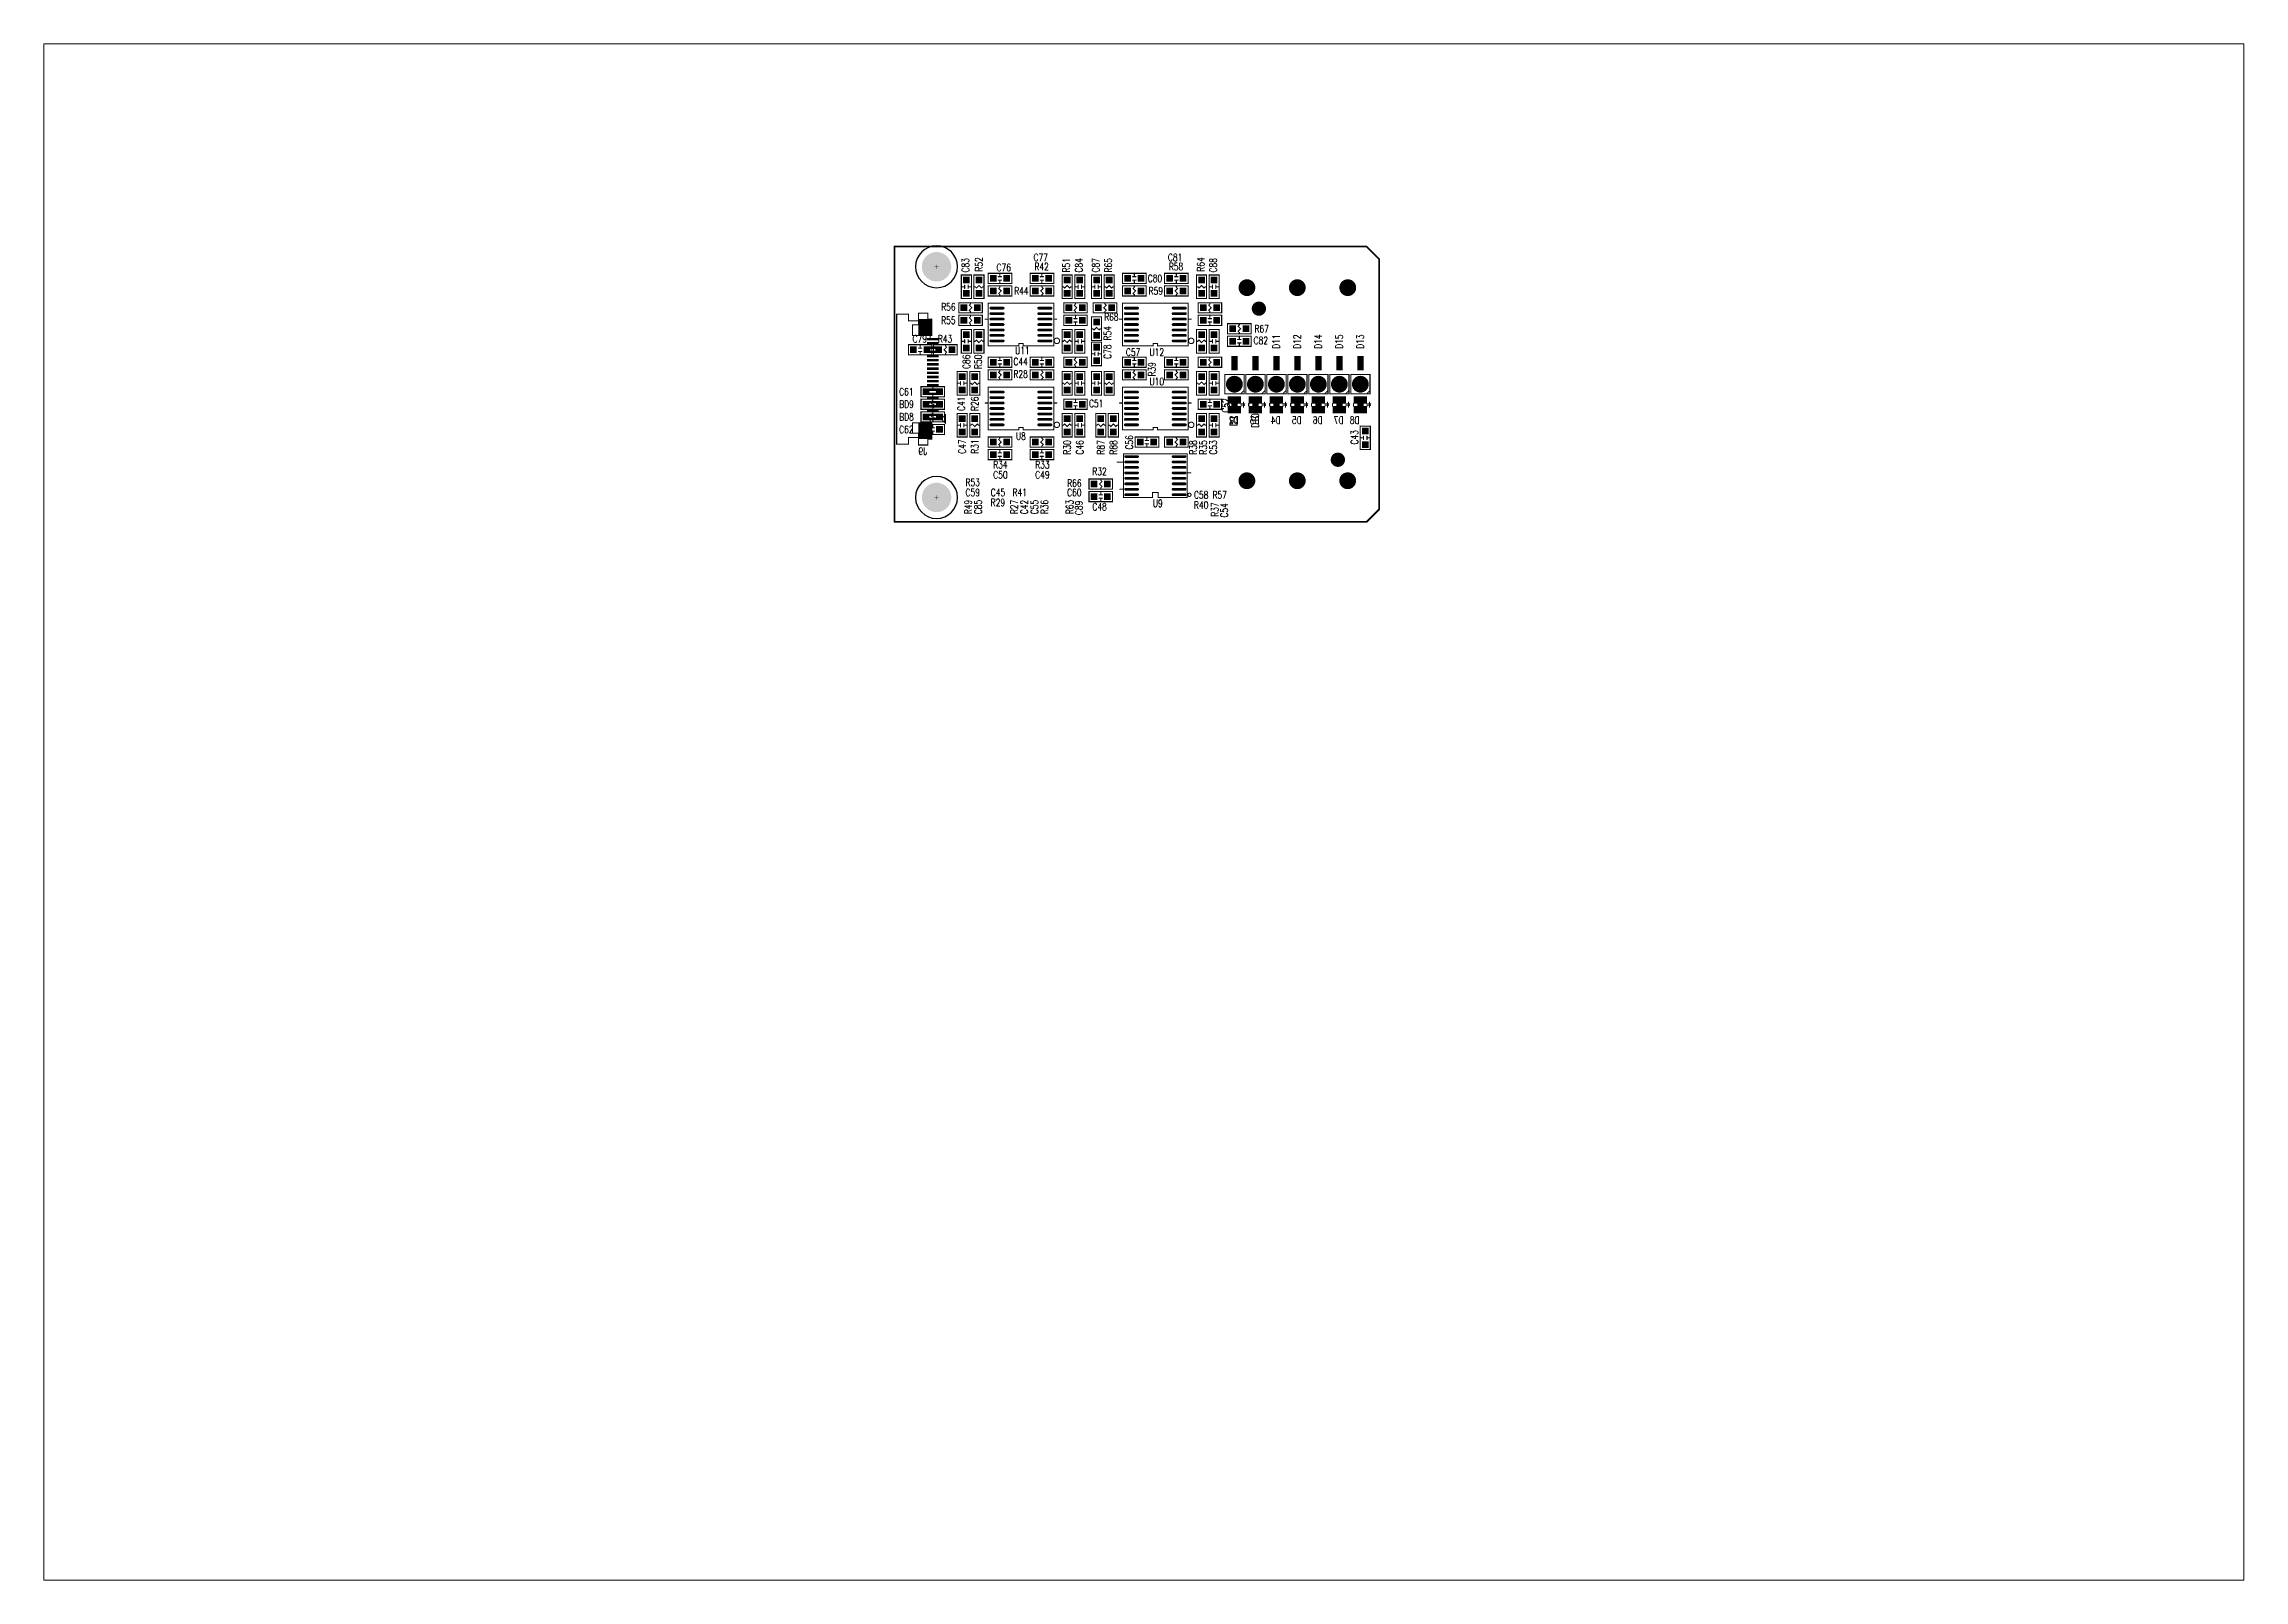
# Paper-space layout '배치1' of a CAD drawing. Extents: x 1.14 to 10.22, y 0.79 to 7.14.
# The model-space entities are those that its viewports show. They can reach past a viewport. Long polylines and large blocks are cut down to what shows.
import ezdxf
from ezdxf.enums import TextEntityAlignment as Align

# ---------------------------------------------------------------- set-up
doc = ezdxf.new("R2010")
doc.units = 0
doc.header["$MEASUREMENT"] = 0
for name, pattern in [('KEEPOUT_00011111$0', [2, 1, 1]), ('TRMIDX_20', [2, 1, 1]), ('TRMIDX_21', [2, 1, 1])]:
    doc.linetypes.add(name, pattern=pattern)
doc.layers.get('0').update_dxf_attribs({"linetype": 'CONTINUOUS'})
for name, color, linetype in [('2D_LINE_00', 136, 'CONTINUOUS'), ('DRIL_NPLTE_THRU_01', 4, 'CONTINUOUS'), ('DRIL_NPLTE_THRU_02', 176, 'CONTINUOUS'), ('DRIL_NPLTE_THRU_03', 216, 'CONTINUOUS'), ('DRIL_NPLTE_THRU_04', 16, 'CONTINUOUS'), ('DRIL_PLTE_THRU_01', 4, 'CONTINUOUS'), ('DRIL_PLTE_THRU_02', 176, 'CONTINUOUS'), ('DRIL_PLTE_THRU_03', 216, 'CONTINUOUS'), ('DRIL_PLTE_THRU_04', 16, 'CONTINUOUS'), ('DRIL_SYMBOL', 254, 'CONTINUOUS'), ('KEEPOUT_-1', 254, 'CONTINUOUS'), ('KEEPOUT_01', 150, 'CONTINUOUS'), ('PADS_BOT', 1, 'CONTINUOUS'), ('PADS_INNER', 136, 'CONTINUOUS'), ('PADS_TOP', 136, 'CONTINUOUS'), ('PART_BOT_2DLINE_00', 6, 'CONTINUOUS'), ('PART_BOT_2DLINE_01', 6, 'CONTINUOUS'), ('PART_BOT_COPPER_01', 6, 'CONTINUOUS'), ('PART_NAME_01', 2, 'CONTINUOUS'), ('PART_NAME_04', 6, 'CONTINUOUS'), ('PART_TOP_2DLINE_00', 2, 'CONTINUOUS'), ('PART_TOP_2DLINE_01', 2, 'CONTINUOUS'), ('TAG_00', 254, 'CONTINUOUS'), ('TAG_01', 254, 'CONTINUOUS')]:
    doc.layers.add(name, color=color, linetype=linetype)
doc.styles.add('W0$125', font='simplex', dxfattribs={"width": 0.75})

# ---------------------------------------------------------------- blocks, each defined once
blk = doc.blocks.new('SMOOTH_0$2')
at = {"const_width": 0.1}
blk.add_lwpolyline([(-0.05, 0, 1), (0.05, 0, 1)], format="xyb", close=True, dxfattribs=at)
blk = doc.blocks.new('DRAWING_147')
at = {"layer": '2D_LINE_00', "const_width": 0.2}
for points in [[(-48.55, 30.28), (-53.55, 30.28), (-53.55, 24)], [(-48.55, 30.28), (2.66619, 30.28)], [(-48.55, 30.28), (2.66619, 30.28)], [(4.16619, 28.78), (2.66619, 30.28)], [(4.16619, 28.78), (2.66619, 30.28)], [(4.16619, -1), (4.16619, 28.78)], [(4.16619, -1), (4.16619, 28.78)], [(-53.55, 24.28), (-53.55, 3.5)], [(-53.55, -2.5), (-53.55, 3.5)], [(-46.35, -2.5), (-53.55, -2.5)], [(2.66619, -2.5), (-46.35, -2.5)], [(2.66619, -2.5), (4.16619, -1)], [(2.66619, -2.5), (4.16619, -1)]]:
    blk.add_lwpolyline(points, dxfattribs=at)
at = {"layer": '2D_LINE_00'}
for p in [(-53.55, 30.28), (-48.55, 30.28), (-48.55, 30.28), (-48.55, 30.28), (2.66619, 30.28), (2.66619, 30.28), (2.66619, 30.28), (2.66619, 30.28), (4.16619, 28.78), (4.16619, 28.78), (4.16619, 28.78), (4.16619, 28.78), (-53.55, 24.28), (-53.55, 24), (-53.55, 3.5), (-53.55, 3.5), (-53.55, -2.5), (-53.55, -2.5), (-46.35, -2.5), (-46.35, -2.5), (2.66619, -2.5), (2.66619, -2.5), (2.66619, -2.5), (4.16619, -1), (4.16619, -1), (4.16619, -1), (4.16619, -1)]:
    blk.add_blockref('SMOOTH_0$2', p, dxfattribs=at)
blk = doc.blocks.new('SMOOTH_0$125')
at = {"const_width": 0.0625}
blk.add_lwpolyline([(-0.03125, 0, 1), (0.03125, 0, 1)], format="xyb", close=True, dxfattribs=at)
blk = doc.blocks.new('PART_BODY_TOP_71')
at = {"layer": 'PART_TOP_2DLINE_00', "const_width": 0.125}
blk.add_lwpolyline([(-1.4, 0.6), (1.4, 0.6), (1.4, -0.6), (-1.4, -0.6)], close=True, dxfattribs=at)
for points in [[(-0.2, 0.2), (0.2, 0.2)], [(0, 0.6), (0, 0.2)], [(-0.2, -0.2), (0.2, -0.2)], [(0, -0.2), (0, -0.6)]]:
    blk.add_lwpolyline(points, dxfattribs=at)
at = {"layer": 'PART_TOP_2DLINE_00'}
for p in [(-1.4, 0.6), (-0.2, 0.2), (0, 0.6), (0, 0.2), (0.2, 0.2), (1.4, 0.6), (-1.4, -0.6), (-0.2, -0.2), (0, -0.2), (0, -0.6), (0.2, -0.2), (1.4, -0.6)]:
    blk.add_blockref('SMOOTH_0$125', p, dxfattribs=at)
blk = doc.blocks.new('DRIL_HOLE_0')
blk.add_lwpolyline([(0, 0, 1), (0, 0, 1)], format="xyb", close=True)
blk = doc.blocks.new('PAD_0')
blk.add_lwpolyline([(0, 0, 1), (0, 0, 1)], format="xyb", close=True)
blk = doc.blocks.new('PAD_9')
at = {"const_width": 0.8}
blk.add_lwpolyline([(-0.4, 0), (0.4, 0)], dxfattribs=at)
blk = doc.blocks.new('STK_TOP_14')
at = {"layer": 'DRIL_PLTE_THRU_01'}
blk.add_blockref('DRIL_HOLE_0', (0, 0), dxfattribs=at)
at = {"layer": 'DRIL_PLTE_THRU_02'}
blk.add_blockref('DRIL_HOLE_0', (0, 0), dxfattribs=at)
at = {"layer": 'DRIL_PLTE_THRU_03'}
blk.add_blockref('DRIL_HOLE_0', (0, 0), dxfattribs=at)
at = {"layer": 'DRIL_PLTE_THRU_04'}
blk.add_blockref('DRIL_HOLE_0', (0, 0), dxfattribs=at)
at = {"layer": 'PADS_BOT'}
blk.add_blockref('PAD_0', (0, 0), dxfattribs=at)
at = {"layer": 'PADS_INNER'}
blk.add_blockref('PAD_0', (0, 0), dxfattribs=at)
at = {"layer": 'PADS_TOP'}
blk.add_blockref('PAD_9', (0, 0), dxfattribs=at)
blk = doc.blocks.new('SYM_TOP_9')
for name, p in [('STK_TOP_14', (-0.8, 0)), ('PART_BODY_TOP_71', (0, 0)), ('STK_TOP_14', (0.8, 0))]:
    blk.add_blockref(name, p)
blk = doc.blocks.new('PART_TOP_151')
blk.add_blockref('SYM_TOP_9', (0, 0))
at = {"layer": 'PART_NAME_01', "style": 'W0$125', "width": 0.75}
blk.add_text('C41', height=0.875, dxfattribs=at).set_placement((-3.3, 0.1), align=Align.MIDDLE_LEFT)
blk = doc.blocks.new('PART_TOP_152')
blk.add_blockref('SYM_TOP_9', (0, 0))
at = {"layer": 'PART_NAME_01', "style": 'W0$125', "width": 0.75}
blk.add_text('C42', height=0.875, dxfattribs=at).set_placement((-15.6, 6.6), align=Align.MIDDLE_LEFT)
blk = doc.blocks.new('PART_TOP_153')
blk.add_blockref('SYM_TOP_9', (0, 0))
at = {"layer": 'PART_NAME_01', "style": 'W0$125', "width": 0.75}
blk.add_text('C43', height=0.875, rotation=180, dxfattribs=at).set_placement((0.8, -1.3), align=Align.MIDDLE_LEFT)
blk = doc.blocks.new('PART_TOP_154')
blk.add_blockref('SYM_TOP_9', (0, 0))
at = {"layer": 'PART_NAME_01', "style": 'W0$125', "width": 0.75}
blk.add_text('C44', height=0.875, rotation=180, dxfattribs=at).set_placement((-1.6, -0.1), align=Align.MIDDLE_LEFT)
blk = doc.blocks.new('PART_TOP_155')
blk.add_blockref('SYM_TOP_9', (0, 0))
at = {"layer": 'PART_NAME_01', "style": 'W0$125', "width": 0.75}
blk.add_text('C45', height=0.875, dxfattribs=at).set_placement((-6.1, -15.5), align=Align.MIDDLE_LEFT)
blk = doc.blocks.new('PART_TOP_156')
blk.add_blockref('SYM_TOP_9', (0, 0))
at = {"layer": 'PART_NAME_01', "style": 'W0$125', "width": 0.75}
blk.add_text('C46', height=0.875, rotation=180, dxfattribs=at).set_placement((3.5, 0), align=Align.MIDDLE_LEFT)
blk = doc.blocks.new('PART_TOP_157')
blk.add_blockref('SYM_TOP_9', (0, 0))
at = {"layer": 'PART_NAME_01', "style": 'W0$125', "width": 0.75}
blk.add_text('C47', height=0.875, rotation=180, dxfattribs=at).set_placement((3.4, 0), align=Align.MIDDLE_LEFT)
blk = doc.blocks.new('PART_TOP_158')
blk.add_blockref('SYM_TOP_9', (0, 0))
at = {"layer": 'PART_NAME_01', "style": 'W0$125', "width": 0.75}
blk.add_text('C48', height=0.875, rotation=180, dxfattribs=at).set_placement((1, 1.2), align=Align.MIDDLE_LEFT)
blk = doc.blocks.new('PART_TOP_159')
blk.add_blockref('SYM_TOP_9', (0, 0))
at = {"layer": 'PART_NAME_01', "style": 'W0$125', "width": 0.75}
blk.add_text('C49', height=0.875, dxfattribs=at).set_placement((-0.8, -2.4), align=Align.MIDDLE_LEFT)
blk = doc.blocks.new('PART_TOP_160')
blk.add_blockref('SYM_TOP_9', (0, 0))
at = {"layer": 'PART_NAME_01', "style": 'W0$125', "width": 0.75}
blk.add_text('C50', height=0.875, rotation=180, dxfattribs=at).set_placement((0.8, 2.4), align=Align.MIDDLE_LEFT)
blk = doc.blocks.new('PART_TOP_161')
blk.add_blockref('SYM_TOP_9', (0, 0))
at = {"layer": 'PART_NAME_01', "style": 'W0$125', "width": 0.75}
blk.add_text('C51', height=0.875, dxfattribs=at).set_placement((1.6, 0.1), align=Align.MIDDLE_LEFT)
blk = doc.blocks.new('PART_TOP_162')
blk.add_blockref('SYM_TOP_9', (0, 0))
at = {"layer": 'PART_NAME_01', "style": 'W0$125', "width": 0.75}
blk.add_text('C52', height=0.875, rotation=90, dxfattribs=at).set_placement((1.9, -1), align=Align.MIDDLE_LEFT)
blk = doc.blocks.new('PART_TOP_163')
blk.add_blockref('SYM_TOP_9', (0, 0))
at = {"layer": 'PART_NAME_01', "style": 'W0$125', "width": 0.75}
blk.add_text('C53', height=0.875, rotation=180, dxfattribs=at).set_placement((3.5, -0.1), align=Align.MIDDLE_LEFT)
blk = doc.blocks.new('PART_TOP_164')
blk.add_blockref('SYM_TOP_9', (0, 0))
at = {"layer": 'PART_NAME_01', "style": 'W0$125', "width": 0.75}
blk.add_text('C54', height=0.875, dxfattribs=at).set_placement((-16, -1.2), align=Align.MIDDLE_LEFT)
blk = doc.blocks.new('PART_TOP_165')
blk.add_blockref('SYM_TOP_9', (0, 0))
at = {"layer": 'PART_NAME_01', "style": 'W0$125', "width": 0.75}
blk.add_text('C55', height=0.875, dxfattribs=at).set_placement((-15.6, 7.4), align=Align.MIDDLE_LEFT)
blk = doc.blocks.new('PART_TOP_166')
blk.add_blockref('SYM_TOP_9', (0, 0))
at = {"layer": 'PART_NAME_01', "style": 'W0$125', "width": 0.75}
blk.add_text('C56', height=0.875, rotation=270, dxfattribs=at).set_placement((2.1, 0.9), align=Align.MIDDLE_LEFT)
blk = doc.blocks.new('PART_TOP_167')
blk.add_blockref('SYM_TOP_9', (0, 0))
at = {"layer": 'PART_NAME_01', "style": 'W0$125', "width": 0.75}
blk.add_text('C57', height=0.875, rotation=180, dxfattribs=at).set_placement((1, -1.2), align=Align.MIDDLE_LEFT)
blk = doc.blocks.new('PART_TOP_168')
blk.add_blockref('SYM_TOP_9', (0, 0))
at = {"layer": 'PART_NAME_01', "style": 'W0$125', "width": 0.75}
blk.add_text('C58', height=0.875, dxfattribs=at).set_placement((2.1, -15.8), align=Align.MIDDLE_LEFT)
blk = doc.blocks.new('PART_TOP_169')
blk.add_blockref('SYM_TOP_9', (0, 0))
at = {"layer": 'PART_NAME_01', "style": 'W0$125', "width": 0.75}
blk.add_text('C59', height=0.875, dxfattribs=at).set_placement((-13.1, -20.5), align=Align.MIDDLE_LEFT)
blk = doc.blocks.new('PART_TOP_170')
blk.add_blockref('SYM_TOP_9', (0, 0))
at = {"layer": 'PART_NAME_01', "style": 'W0$125', "width": 0.75}
blk.add_text('C60', height=0.875, dxfattribs=at).set_placement((-17, -20.5), align=Align.MIDDLE_LEFT)
blk = doc.blocks.new('PART_TOP_171')
blk.add_blockref('SYM_TOP_9', (0, 0))
at = {"layer": 'PART_NAME_01', "style": 'W0$125', "width": 0.75}
blk.add_text('C61', height=0.875, rotation=180, dxfattribs=at).set_placement((4, 0), align=Align.MIDDLE_LEFT)
blk = doc.blocks.new('PART_TOP_172')
blk.add_blockref('SYM_TOP_9', (0, 0))
at = {"layer": 'PART_NAME_01', "style": 'W0$125', "width": 0.75}
blk.add_text('C62', height=0.875, rotation=180, dxfattribs=at).set_placement((4, 0), align=Align.MIDDLE_LEFT)
blk = doc.blocks.new('PART_BODY_TOP_75')
at = {"layer": 'PART_TOP_2DLINE_00', "const_width": 0.125}
blk.add_lwpolyline([(-1.4, 0.6), (1.4, 0.6), (1.4, -0.6), (-1.4, -0.6)], close=True, dxfattribs=at)
for points in [[(0, 0.6), (0, 0.4, 1), (0, 0)], [(0, -0.4, 1), (0, 0)]]:
    blk.add_lwpolyline(points, format="xyb", dxfattribs=at)
blk.add_lwpolyline([(0, -0.4), (0, -0.6)], dxfattribs=at)
at = {"layer": 'PART_TOP_2DLINE_00'}
for p in [(-1.4, 0.6), (0, 0.6), (0, 0.4), (0, 0), (0, 0), (1.4, 0.6), (-1.4, -0.6), (0, -0.4), (0, -0.4), (0, -0.6), (1.4, -0.6)]:
    blk.add_blockref('SMOOTH_0$125', p, dxfattribs=at)
blk = doc.blocks.new('SYM_TOP_13')
for name, p in [('STK_TOP_14', (-0.8, 0)), ('PART_BODY_TOP_75', (0, 0)), ('STK_TOP_14', (0.8, 0))]:
    blk.add_blockref(name, p)
blk = doc.blocks.new('PART_TOP_173')
blk.add_blockref('SYM_TOP_13', (0, 0))
at = {"layer": 'PART_NAME_01', "style": 'W0$125', "width": 0.75}
blk.add_text('BD8', height=0.875, rotation=180, dxfattribs=at).set_placement((4, 0), align=Align.MIDDLE_LEFT)
blk = doc.blocks.new('PART_TOP_174')
blk.add_blockref('SYM_TOP_13', (0, 0))
at = {"layer": 'PART_NAME_01', "style": 'W0$125', "width": 0.75}
blk.add_text('BD9', height=0.875, rotation=180, dxfattribs=at).set_placement((4, 0), align=Align.MIDDLE_LEFT)
blk = doc.blocks.new('PART_BODY_TOP_79')
at = {"layer": 'PART_TOP_2DLINE_00', "const_width": 0.125}
blk.add_lwpolyline([(-1.4, 0.6), (1.4, 0.6), (1.4, -0.6), (-1.4, -0.6)], close=True, dxfattribs=at)
blk.add_lwpolyline([(0, 0.59), (0, 0.45), (-0.15, 0.3), (0.15, 0), (-0.15, -0.3), (0, -0.45), (0, -0.6)], dxfattribs=at)
at = {"layer": 'PART_TOP_2DLINE_00'}
for p in [(-1.4, 0.6), (-0.15, 0.3), (0, 0.59), (0, 0.45), (0.15, 0), (1.4, 0.6), (-1.4, -0.6), (-0.15, -0.3), (0, -0.45), (0, -0.6), (1.4, -0.6)]:
    blk.add_blockref('SMOOTH_0$125', p, dxfattribs=at)
blk = doc.blocks.new('SYM_TOP_17')
for name, p in [('STK_TOP_14', (-0.8, 0)), ('PART_BODY_TOP_79', (0, 0)), ('STK_TOP_14', (0.8, 0))]:
    blk.add_blockref(name, p)
blk = doc.blocks.new('PART_TOP_175')
blk.add_blockref('SYM_TOP_17', (0, 0))
at = {"layer": 'PART_NAME_01', "style": 'W0$125', "width": 0.75}
blk.add_text('R26', height=0.875, dxfattribs=at).set_placement((-3.3, 0), align=Align.MIDDLE_LEFT)
blk = doc.blocks.new('PART_TOP_176')
blk.add_blockref('SYM_TOP_17', (0, 0))
at = {"layer": 'PART_NAME_01', "style": 'W0$125', "width": 0.75}
blk.add_text('R27', height=0.875, dxfattribs=at).set_placement((-15.6, 6.3), align=Align.MIDDLE_LEFT)
blk = doc.blocks.new('PART_TOP_177')
blk.add_blockref('SYM_TOP_17', (0, 0))
at = {"layer": 'PART_NAME_01', "style": 'W0$125', "width": 0.75}
blk.add_text('R28', height=0.875, dxfattribs=at).set_placement((1.6, 0.1), align=Align.MIDDLE_LEFT)
blk = doc.blocks.new('PART_TOP_178')
blk.add_blockref('SYM_TOP_17', (0, 0))
at = {"layer": 'PART_NAME_01', "style": 'W0$125', "width": 0.75}
blk.add_text('R29', height=0.875, rotation=180, dxfattribs=at).set_placement((6.1, 15.2), align=Align.MIDDLE_LEFT)
blk = doc.blocks.new('PART_TOP_179')
blk.add_blockref('SYM_TOP_17', (0, 0))
at = {"layer": 'PART_NAME_01', "style": 'W0$125', "width": 0.75}
blk.add_text('R30', height=0.875, rotation=180, dxfattribs=at).set_placement((3.5, 0), align=Align.MIDDLE_LEFT)
blk = doc.blocks.new('PART_TOP_180')
blk.add_blockref('SYM_TOP_17', (0, 0))
at = {"layer": 'PART_NAME_01', "style": 'W0$125', "width": 0.75}
blk.add_text('R31', height=0.875, rotation=180, dxfattribs=at).set_placement((3.4, 0), align=Align.MIDDLE_LEFT)
blk = doc.blocks.new('PART_TOP_181')
blk.add_blockref('SYM_TOP_17', (0, 0))
at = {"layer": 'PART_NAME_01', "style": 'W0$125', "width": 0.75}
blk.add_text('R32', height=0.875, rotation=180, dxfattribs=at).set_placement((1, -1.5), align=Align.MIDDLE_LEFT)
blk = doc.blocks.new('PART_TOP_182')
blk.add_blockref('SYM_TOP_17', (0, 0))
at = {"layer": 'PART_NAME_01', "style": 'W0$125', "width": 0.75}
blk.add_text('R33', height=0.875, rotation=180, dxfattribs=at).set_placement((0.8, 2.7), align=Align.MIDDLE_LEFT)
blk = doc.blocks.new('PART_TOP_183')
blk.add_blockref('SYM_TOP_17', (0, 0))
at = {"layer": 'PART_NAME_01', "style": 'W0$125', "width": 0.75}
blk.add_text('R34', height=0.875, dxfattribs=at).set_placement((-0.8, -2.7), align=Align.MIDDLE_LEFT)
blk = doc.blocks.new('PART_TOP_184')
blk.add_blockref('SYM_TOP_17', (0, 0))
at = {"layer": 'PART_NAME_01', "style": 'W0$125', "width": 0.75}
blk.add_text('R35', height=0.875, rotation=180, dxfattribs=at).set_placement((3.5, 0.2), align=Align.MIDDLE_LEFT)
blk = doc.blocks.new('PART_TOP_185')
blk.add_blockref('SYM_TOP_17', (0, 0))
at = {"layer": 'PART_NAME_01', "style": 'W0$125', "width": 0.75}
blk.add_text('R36', height=0.875, dxfattribs=at).set_placement((-15.6, 7.7), align=Align.MIDDLE_LEFT)
blk = doc.blocks.new('PART_TOP_186')
blk.add_blockref('SYM_TOP_17', (0, 0))
at = {"layer": 'PART_NAME_01', "style": 'W0$125', "width": 0.75}
blk.add_text('R37', height=0.875, dxfattribs=at).set_placement((-15.9, -1.6), align=Align.MIDDLE_LEFT)
blk = doc.blocks.new('PART_TOP_187')
blk.add_blockref('SYM_TOP_17', (0, 0))
at = {"layer": 'PART_NAME_01', "style": 'W0$125', "width": 0.75}
blk.add_text('R38', height=0.875, rotation=270, dxfattribs=at).set_placement((-2, 1.5), align=Align.MIDDLE_LEFT)
blk = doc.blocks.new('PART_TOP_188')
blk.add_blockref('SYM_TOP_17', (0, 0))
at = {"layer": 'PART_NAME_01', "style": 'W0$125', "width": 0.75}
blk.add_text('R39', height=0.875, rotation=90, dxfattribs=at).set_placement((2.1, -0.2), align=Align.MIDDLE_LEFT)
blk = doc.blocks.new('PART_TOP_189')
blk.add_blockref('SYM_TOP_17', (0, 0))
at = {"layer": 'PART_NAME_01', "style": 'W0$125', "width": 0.75}
blk.add_text('R40', height=0.875, rotation=180, dxfattribs=at).set_placement((-2.1, 15.5), align=Align.MIDDLE_LEFT)
blk = doc.blocks.new('PART_TOP_190')
blk.add_blockref('SYM_TOP_17', (0, 0))
at = {"layer": 'PART_NAME_01', "style": 'W0$125', "width": 0.75}
blk.add_text('R41', height=0.875, dxfattribs=at).set_placement((-7.5, -15.5), align=Align.MIDDLE_LEFT)
blk = doc.blocks.new('PART_TOP_191')
blk.add_blockref('SYM_TOP_17', (0, 0))
at = {"layer": 'PART_NAME_01', "style": 'W0$125', "width": 0.75}
blk.add_text('R42', height=0.875, rotation=180, dxfattribs=at).set_placement((0.9, -2.9), align=Align.MIDDLE_LEFT)
blk = doc.blocks.new('PART_TOP_192')
blk.add_blockref('SYM_TOP_17', (0, 0))
at = {"layer": 'PART_NAME_01', "style": 'W0$125', "width": 0.75}
blk.add_text('R43', height=0.875, rotation=180, dxfattribs=at).set_placement((0.9, -1.3), align=Align.MIDDLE_LEFT)
blk = doc.blocks.new('PART_TOP_193')
blk.add_blockref('SYM_TOP_17', (0, 0))
at = {"layer": 'PART_NAME_01', "style": 'W0$125', "width": 0.75}
blk.add_text('R44', height=0.875, dxfattribs=at).set_placement((1.7, 0), align=Align.MIDDLE_LEFT)
blk = doc.blocks.new('PART_TOP_194')
blk.add_blockref('SYM_TOP_17', (0, 0))
at = {"layer": 'PART_NAME_01', "style": 'W0$125', "width": 0.75}
blk.add_text('R49', height=0.875, rotation=180, dxfattribs=at).set_placement((20.6, -11.8), align=Align.MIDDLE_LEFT)
blk = doc.blocks.new('PART_TOP_195')
blk.add_blockref('SYM_TOP_17', (0, 0))
at = {"layer": 'PART_NAME_01', "style": 'W0$125', "width": 0.75}
blk.add_text('R50', height=0.875, rotation=180, dxfattribs=at).set_placement((3.3, -0.1), align=Align.MIDDLE_LEFT)
blk = doc.blocks.new('PART_TOP_196')
blk.add_blockref('SYM_TOP_17', (0, 0))
at = {"layer": 'PART_NAME_01', "style": 'W0$125', "width": 0.75}
blk.add_text('R51', height=0.875, dxfattribs=at).set_placement((1.7, 0.1), align=Align.MIDDLE_LEFT)
blk = doc.blocks.new('PART_TOP_197')
blk.add_blockref('SYM_TOP_17', (0, 0))
at = {"layer": 'PART_NAME_01', "style": 'W0$125', "width": 0.75}
blk.add_text('R52', height=0.875, dxfattribs=at).set_placement((1.8, 0), align=Align.MIDDLE_LEFT)
blk = doc.blocks.new('PART_TOP_198')
blk.add_blockref('SYM_TOP_17', (0, 0))
at = {"layer": 'PART_NAME_01', "style": 'W0$125', "width": 0.75}
blk.add_text('R53', height=0.875, dxfattribs=at).set_placement((-13.1, -20.8), align=Align.MIDDLE_LEFT)
blk = doc.blocks.new('PART_TOP_199')
blk.add_blockref('SYM_TOP_17', (0, 0))
at = {"layer": 'PART_NAME_01', "style": 'W0$125', "width": 0.75}
blk.add_text('R54', height=0.875, dxfattribs=at).set_placement((-1.4, -1.3), align=Align.MIDDLE_LEFT)
blk = doc.blocks.new('PART_TOP_200')
blk.add_blockref('SYM_TOP_17', (0, 0))
at = {"layer": 'PART_NAME_01', "style": 'W0$125', "width": 0.75}
blk.add_text('R55', height=0.875, dxfattribs=at).set_placement((-3.5, 0), align=Align.MIDDLE_LEFT)
blk = doc.blocks.new('PART_TOP_201')
blk.add_blockref('SYM_TOP_17', (0, 0))
at = {"layer": 'PART_NAME_01', "style": 'W0$125', "width": 0.75}
blk.add_text('R56', height=0.875, dxfattribs=at).set_placement((-3.5, 0.1), align=Align.MIDDLE_LEFT)
blk = doc.blocks.new('PART_TOP_202')
blk.add_blockref('SYM_TOP_17', (0, 0))
at = {"layer": 'PART_NAME_01', "style": 'W0$125', "width": 0.75}
blk.add_text('R57', height=0.875, dxfattribs=at).set_placement((0.3, -15.8), align=Align.MIDDLE_LEFT)
blk = doc.blocks.new('PART_TOP_203')
blk.add_blockref('SYM_TOP_17', (0, 0))
at = {"layer": 'PART_NAME_01', "style": 'W0$125', "width": 0.75}
blk.add_text('R58', height=0.875, rotation=180, dxfattribs=at).set_placement((0.9, -2.9), align=Align.MIDDLE_LEFT)
blk = doc.blocks.new('PART_TOP_204')
blk.add_blockref('SYM_TOP_17', (0, 0))
at = {"layer": 'PART_NAME_01', "style": 'W0$125', "width": 0.75}
blk.add_text('R59', height=0.875, dxfattribs=at).set_placement((1.7, 0), align=Align.MIDDLE_LEFT)
blk = doc.blocks.new('PART_TOP_205')
blk.add_blockref('SYM_TOP_17', (0, 0))
at = {"layer": 'PART_NAME_01', "style": 'W0$125', "width": 0.75}
blk.add_text('R63', height=0.875, rotation=180, dxfattribs=at).set_placement((20.6, -15.7), align=Align.MIDDLE_LEFT)
blk = doc.blocks.new('PART_TOP_206')
blk.add_blockref('SYM_TOP_17', (0, 0))
at = {"layer": 'PART_NAME_01', "style": 'W0$125', "width": 0.75}
blk.add_text('R64', height=0.875, dxfattribs=at).set_placement((1.8, 0.1), align=Align.MIDDLE_LEFT)
blk = doc.blocks.new('PART_TOP_207')
blk.add_blockref('SYM_TOP_17', (0, 0))
at = {"layer": 'PART_NAME_01', "style": 'W0$125', "width": 0.75}
blk.add_text('R65', height=0.875, dxfattribs=at).set_placement((1.7, 0.1), align=Align.MIDDLE_LEFT)
blk = doc.blocks.new('PART_TOP_208')
blk.add_blockref('SYM_TOP_17', (0, 0))
at = {"layer": 'PART_NAME_01', "style": 'W0$125', "width": 0.75}
blk.add_text('R66', height=0.875, dxfattribs=at).set_placement((-17, -20.9), align=Align.MIDDLE_LEFT)
blk = doc.blocks.new('PART_TOP_209')
blk.add_blockref('SYM_TOP_17', (0, 0))
at = {"layer": 'PART_NAME_01', "style": 'W0$125', "width": 0.75}
blk.add_text('R67', height=0.875, dxfattribs=at).set_placement((1.8, 0), align=Align.MIDDLE_LEFT)
blk = doc.blocks.new('PART_TOP_210')
blk.add_blockref('SYM_TOP_17', (0, 0))
at = {"layer": 'PART_NAME_01', "style": 'W0$125', "width": 0.75}
blk.add_text('R68', height=0.875, rotation=180, dxfattribs=at).set_placement((0.1, 1.1), align=Align.MIDDLE_LEFT)
blk = doc.blocks.new('PART_BODY_TOP_156')
at = {"layer": 'PART_TOP_2DLINE_00', "const_width": 0.125}
blk.add_lwpolyline([(-2.55, -3.9), (-2.55, -0.25), (-2.25, -0.25), (-2.25, 0.25), (-2.55, 0.25), (-2.55, 3.9), (2.55, 3.9), (2.55, -3.9)], close=True, dxfattribs=at)
at = {"layer": 'PART_TOP_2DLINE_01', "const_width": 0.125}
for points in [[(0.65, 3.95), (0.65, 4.275)], [(0.65, -3.95), (0.65, -4.275)]]:
    blk.add_lwpolyline(points, dxfattribs=at)
blk.add_lwpolyline([(-2.275, -4.275, 1), (-1.625, -4.275, 1)], format="xyb", close=True, dxfattribs=at)
at = {"layer": 'PART_TOP_2DLINE_00'}
for p in [(-2.55, 3.9), (2.55, 3.9), (-2.55, 0.25), (-2.25, 0.25), (-2.55, -0.25), (-2.25, -0.25), (-2.55, -3.9), (2.55, -3.9)]:
    blk.add_blockref('SMOOTH_0$125', p, dxfattribs=at)
at = {"layer": 'PART_TOP_2DLINE_01'}
for p in [(0.65, 4.275), (0.65, 3.95), (0.65, -3.95), (0.65, -4.275)]:
    blk.add_blockref('SMOOTH_0$125', p, dxfattribs=at)
blk = doc.blocks.new('PAD_39')
at = {"const_width": 0.1625}
blk.add_lwpolyline([(-0.7375, -0.08125), (0.7375, -0.08125, 1), (0.7375, 0.08125), (-0.7375, 0.08125, 1)], format="xyb", close=True, dxfattribs=at)
blk = doc.blocks.new('STK_TOP_37')
at = {"layer": 'DRIL_NPLTE_THRU_01'}
blk.add_blockref('DRIL_HOLE_0', (0, 0), dxfattribs=at)
at = {"layer": 'DRIL_NPLTE_THRU_02'}
blk.add_blockref('DRIL_HOLE_0', (0, 0), dxfattribs=at)
at = {"layer": 'DRIL_NPLTE_THRU_03'}
blk.add_blockref('DRIL_HOLE_0', (0, 0), dxfattribs=at)
at = {"layer": 'DRIL_NPLTE_THRU_04'}
blk.add_blockref('DRIL_HOLE_0', (0, 0), dxfattribs=at)
at = {"layer": 'PADS_BOT'}
blk.add_blockref('PAD_0', (0, 0), dxfattribs=at)
at = {"layer": 'PADS_INNER'}
blk.add_blockref('PAD_0', (0, 0), dxfattribs=at)
at = {"layer": 'PADS_TOP', "rotation": 90}
blk.add_blockref('PAD_39', (0, 0), dxfattribs=at)
blk = doc.blocks.new('SYM_TOP_38')
for name, p in [('PART_BODY_TOP_156', (0, 0)), ('STK_TOP_37', (-1.95, 2.85)), ('STK_TOP_37', (-1.3, 2.85)), ('STK_TOP_37', (-0.65, 2.85)), ('STK_TOP_37', (0, 2.85)), ('STK_TOP_37', (0.65, 2.85)), ('STK_TOP_37', (1.3, 2.85)), ('STK_TOP_37', (1.95, 2.85)), ('STK_TOP_37', (-1.95, -2.85)), ('STK_TOP_37', (-1.3, -2.85)), ('STK_TOP_37', (-0.65, -2.85)), ('STK_TOP_37', (0, -2.85)), ('STK_TOP_37', (0.65, -2.85)), ('STK_TOP_37', (1.3, -2.85)), ('STK_TOP_37', (1.95, -2.85))]:
    blk.add_blockref(name, p)
blk = doc.blocks.new('PART_TOP_211')
blk.add_blockref('SYM_TOP_38', (0, 0))
at = {"layer": 'PART_NAME_01', "style": 'W0$125', "width": 0.75}
blk.add_text('U10', height=0.875, rotation=270, dxfattribs=at).set_placement((3.2, 0.7), align=Align.MIDDLE_LEFT)
blk = doc.blocks.new('PART_TOP_212')
blk.add_blockref('SYM_TOP_38', (0, 0))
at = {"layer": 'PART_NAME_01', "style": 'W0$125', "width": 0.75}
blk.add_text('U11', height=0.875, rotation=270, dxfattribs=at).set_placement((-3.1, 0.7), align=Align.MIDDLE_LEFT)
blk = doc.blocks.new('PART_TOP_213')
blk.add_blockref('SYM_TOP_38', (0, 0))
at = {"layer": 'PART_NAME_01', "style": 'W0$125', "width": 0.75}
blk.add_text('U12', height=0.875, rotation=270, dxfattribs=at).set_placement((-3.3, 0.7), align=Align.MIDDLE_LEFT)
blk = doc.blocks.new('PART_TOP_214')
blk.add_blockref('SYM_TOP_38', (0, 0))
at = {"layer": 'PART_NAME_01', "style": 'W0$125', "width": 0.75}
blk.add_text('U8', height=0.875, rotation=270, dxfattribs=at).set_placement((-3.3, 0.6), align=Align.MIDDLE_LEFT)
blk = doc.blocks.new('PART_BODY_TOP_157')
at = {"layer": 'PART_TOP_2DLINE_00', "const_width": 0.125}
blk.add_lwpolyline([(-2.6, -3.8), (-2.6, -0.35), (-2, -0.35), (-2, 0.35), (-2.6, 0.35), (-2.6, 3.8), (2.6, 3.8), (2.6, -3.8)], close=True, dxfattribs=at)
for points in [[(-1.62, 3.9), (-1.62, 4.22)], [(1.62, 3.9), (1.62, 4.55)], [(0.33, -3.9), (0.33, -4.22)]]:
    blk.add_lwpolyline(points, dxfattribs=at)
blk.add_lwpolyline([(-2.48, -4.06, 1), (-2.09, -4.06, 1)], format="xyb", close=True, dxfattribs=at)
at = {"layer": 'PART_TOP_2DLINE_00'}
for p in [(-2.6, 3.8), (-1.62, 4.22), (-1.62, 3.9), (1.62, 4.55), (1.62, 3.9), (2.6, 3.8), (-2.6, 0.35), (-2, 0.35), (-2.6, -0.35), (-2, -0.35), (-2.6, -3.8), (0.33, -3.9), (0.33, -4.22), (2.6, -3.8)]:
    blk.add_blockref('SMOOTH_0$125', p, dxfattribs=at)
blk = doc.blocks.new('PAD_40')
at = {"const_width": 0.1625}
blk.add_lwpolyline([(-0.7125, -0.08125), (0.7125, -0.08125, 1), (0.7125, 0.08125), (-0.7125, 0.08125, 1)], format="xyb", close=True, dxfattribs=at)
blk = doc.blocks.new('STK_TOP_38')
at = {"layer": 'DRIL_NPLTE_THRU_01'}
blk.add_blockref('DRIL_HOLE_0', (0, 0), dxfattribs=at)
at = {"layer": 'DRIL_NPLTE_THRU_02'}
blk.add_blockref('DRIL_HOLE_0', (0, 0), dxfattribs=at)
at = {"layer": 'DRIL_NPLTE_THRU_03'}
blk.add_blockref('DRIL_HOLE_0', (0, 0), dxfattribs=at)
at = {"layer": 'DRIL_NPLTE_THRU_04'}
blk.add_blockref('DRIL_HOLE_0', (0, 0), dxfattribs=at)
at = {"layer": 'PADS_BOT'}
blk.add_blockref('PAD_0', (0, 0), dxfattribs=at)
at = {"layer": 'PADS_INNER'}
blk.add_blockref('PAD_0', (0, 0), dxfattribs=at)
at = {"layer": 'PADS_TOP', "rotation": 90}
blk.add_blockref('PAD_40', (0, 0), dxfattribs=at)
blk = doc.blocks.new('SYM_TOP_39')
for name, p in [('PART_BODY_TOP_157', (0, 0)), ('STK_TOP_38', (-2.275, 2.825)), ('STK_TOP_38', (-1.625, 2.825)), ('STK_TOP_38', (-0.975, 2.825)), ('STK_TOP_38', (-0.325, 2.825)), ('STK_TOP_38', (0.325, 2.825)), ('STK_TOP_38', (0.975, 2.825)), ('STK_TOP_38', (1.625, 2.825)), ('STK_TOP_38', (2.275, 2.825)), ('STK_TOP_38', (-2.275, -2.825)), ('STK_TOP_38', (-1.625, -2.825)), ('STK_TOP_38', (-0.975, -2.825)), ('STK_TOP_38', (-0.325, -2.825)), ('STK_TOP_38', (0.325, -2.825)), ('STK_TOP_38', (0.975, -2.825)), ('STK_TOP_38', (1.625, -2.825)), ('STK_TOP_38', (2.275, -2.825))]:
    blk.add_blockref(name, p)
blk = doc.blocks.new('PART_TOP_215')
blk.add_blockref('SYM_TOP_39', (0, 0))
at = {"layer": 'PART_NAME_01', "style": 'W0$125', "width": 0.75}
blk.add_text('U9', height=0.875, rotation=270, dxfattribs=at).set_placement((-3.3, 0.3), align=Align.MIDDLE_LEFT)
blk = doc.blocks.new('PART_BODY_TOP_158')
at = {"layer": 'PART_TOP_2DLINE_01', "const_width": 0.125}
blk.add_lwpolyline([(-1.15, 1.15), (1.15, 1.15), (1.15, -1.15), (-1.15, -1.15)], close=True, dxfattribs=at)
blk.add_lwpolyline([(-1.15, -0.75), (-0.75, -1.15)], dxfattribs=at)
at = {"layer": 'PART_TOP_2DLINE_01'}
for p in [(-1.15, 1.15), (1.15, 1.15), (-1.15, -0.75), (-1.15, -1.15), (-0.75, -1.15), (1.15, -1.15)]:
    blk.add_blockref('SMOOTH_0$125', p, dxfattribs=at)
blk = doc.blocks.new('PAD_41')
at = {"const_width": 0.75}
blk.add_lwpolyline([(-0.85, 0), (0.85, 0)], dxfattribs=at)
blk = doc.blocks.new('STK_TOP_42')
at = {"layer": 'DRIL_NPLTE_THRU_01'}
blk.add_blockref('DRIL_HOLE_0', (0, 0), dxfattribs=at)
at = {"layer": 'DRIL_NPLTE_THRU_02'}
blk.add_blockref('DRIL_HOLE_0', (0, 0), dxfattribs=at)
at = {"layer": 'DRIL_NPLTE_THRU_03'}
blk.add_blockref('DRIL_HOLE_0', (0, 0), dxfattribs=at)
at = {"layer": 'DRIL_NPLTE_THRU_04'}
blk.add_blockref('DRIL_HOLE_0', (0, 0), dxfattribs=at)
at = {"layer": 'PADS_BOT'}
blk.add_blockref('PAD_0', (0, 0), dxfattribs=at)
at = {"layer": 'PADS_INNER'}
blk.add_blockref('PAD_0', (0, 0), dxfattribs=at)
at = {"layer": 'PADS_TOP'}
blk.add_blockref('PAD_41', (0, 0), dxfattribs=at)
blk = doc.blocks.new('DRIL_SYMBOL_2')
at = {"layer": 'DRIL_SYMBOL', "const_width": 0.0508}
for points in [[(-0.254, 0), (0.254, 0)], [(0, -0.254), (0, 0.254)]]:
    blk.add_lwpolyline(points, dxfattribs=at)
blk = doc.blocks.new('DRIL_HOLE_2')
at = {"const_width": 1}
blk.add_lwpolyline([(-0.5, 0, 1), (0.5, 0, 1)], format="xyb", close=True, dxfattribs=at)
blk.add_blockref('DRIL_SYMBOL_2', (0, 0))
blk = doc.blocks.new('PAD_31')
at = {"const_width": 1}
blk.add_lwpolyline([(0, -0.5, 1), (0, 0.5, 1)], format="xyb", close=True, dxfattribs=at)
blk = doc.blocks.new('STK_TOP_55')
at = {"layer": 'DRIL_NPLTE_THRU_01'}
blk.add_blockref('DRIL_HOLE_2', (0, 0), dxfattribs=at)
at = {"layer": 'DRIL_NPLTE_THRU_02'}
blk.add_blockref('DRIL_HOLE_2', (0, 0), dxfattribs=at)
at = {"layer": 'DRIL_NPLTE_THRU_03'}
blk.add_blockref('DRIL_HOLE_2', (0, 0), dxfattribs=at)
at = {"layer": 'DRIL_NPLTE_THRU_04'}
blk.add_blockref('DRIL_HOLE_2', (0, 0), dxfattribs=at)
at = {"layer": 'PADS_BOT'}
blk.add_blockref('PAD_31', (0, 0), dxfattribs=at)
at = {"layer": 'PADS_INNER'}
blk.add_blockref('PAD_31', (0, 0), dxfattribs=at)
at = {"layer": 'PADS_TOP'}
blk.add_blockref('PAD_31', (0, 0), dxfattribs=at)
blk = doc.blocks.new('SYM_TOP_40')
for name, p in [('STK_TOP_42', (-2.5, 0)), ('PART_BODY_TOP_158', (0, 0)), ('STK_TOP_55', (0, 0)), ('STK_TOP_42', (2.5, 0))]:
    blk.add_blockref(name, p)
blk = doc.blocks.new('PART_TOP_216')
blk.add_blockref('SYM_TOP_40', (0, 0))
at = {"layer": 'PART_NAME_01', "style": 'W0$125', "width": 0.75}
blk.add_text('D10', height=0.875, dxfattribs=at).set_placement((-5.19, 0.01), align=Align.MIDDLE_LEFT)
blk = doc.blocks.new('PART_TOP_217')
blk.add_blockref('SYM_TOP_40', (0, 0))
at = {"layer": 'PART_NAME_01', "style": 'W0$125', "width": 0.75}
blk.add_text('D11', height=0.875, dxfattribs=at).set_placement((4.21, 0.01311), align=Align.MIDDLE_LEFT)
blk = doc.blocks.new('PART_TOP_218')
blk.add_blockref('SYM_TOP_40', (0, 0))
at = {"layer": 'PART_NAME_01', "style": 'W0$125', "width": 0.75}
blk.add_text('D12', height=0.875, dxfattribs=at).set_placement((4.21, 0.01311), align=Align.MIDDLE_LEFT)
blk = doc.blocks.new('PART_TOP_219')
blk.add_blockref('SYM_TOP_40', (0, 0))
at = {"layer": 'PART_NAME_01', "style": 'W0$125', "width": 0.75}
blk.add_text('D13', height=0.875, dxfattribs=at).set_placement((4.21, 0.01311), align=Align.MIDDLE_LEFT)
blk = doc.blocks.new('PART_TOP_220')
blk.add_blockref('SYM_TOP_40', (0, 0))
at = {"layer": 'PART_NAME_01', "style": 'W0$125', "width": 0.75}
blk.add_text('D14', height=0.875, dxfattribs=at).set_placement((4.21, 0.01311), align=Align.MIDDLE_LEFT)
blk = doc.blocks.new('PART_TOP_221')
blk.add_blockref('SYM_TOP_40', (0, 0))
at = {"layer": 'PART_NAME_01', "style": 'W0$125', "width": 0.75}
blk.add_text('D15', height=0.875, dxfattribs=at).set_placement((4.21, 0.01311), align=Align.MIDDLE_LEFT)
blk = doc.blocks.new('PART_TOP_222')
blk.add_blockref('SYM_TOP_40', (0, 0))
at = {"layer": 'PART_NAME_01', "style": 'W0$125', "width": 0.75}
blk.add_text('D9', height=0.875, dxfattribs=at).set_placement((-4.99, 0.11), align=Align.MIDDLE_LEFT)
blk = doc.blocks.new('SYM_TOP_41')
blk.add_blockref('STK_TOP_55', (0, 0))
blk = doc.blocks.new('PART_TOP_223')
blk.add_blockref('SYM_TOP_41', (0, 0))
blk = doc.blocks.new('PART_TOP_224')
blk.add_blockref('SYM_TOP_41', (0, 0))
blk = doc.blocks.new('PART_TOP_225')
blk.add_blockref('SYM_TOP_41', (0, 0))
blk = doc.blocks.new('PART_TOP_226')
blk.add_blockref('SYM_TOP_41', (0, 0))
blk = doc.blocks.new('SMOOTH_0$127')
at = {"const_width": 0.0635}
blk.add_lwpolyline([(-0.03175, 0, 1), (0.03175, 0, 1)], format="xyb", close=True, dxfattribs=at)
blk = doc.blocks.new('PART_BODY_BOT_83')
at = {"layer": 'PART_BOT_2DLINE_00', "const_width": 0.125}
blk.add_lwpolyline([(-4.75, 1), (-5.25, 1.5), (-4.25, 1.5)], close=True, dxfattribs=at)
for points in [[(-6.95, -1.8), (-6.95, -2.9), (-7.75, -2.9), (-7.75, -4.3), (7.75, -4.3), (7.75, -2.9), (6.95, -2.9), (6.95, -1.8)], [(-4.9, -0.3), (-5.2, -0.3)], [(4.9, -0.3), (5.2, -0.3)]]:
    blk.add_lwpolyline(points, dxfattribs=at)
at = {"layer": 'PART_BOT_COPPER_01', "linetype": 'TRMIDX_20', "const_width": 0.127}
blk.add_lwpolyline([(-5.2, -0.1), (-7.15, -0.1), (-7.15, -0.6), (-7.85, -0.6), (-7.85, -1.7), (-6.45, -1.7), (-6.45, -2.4), (-5.2, -2.4)], close=True, dxfattribs=at)
at = {"layer": 'PART_BOT_COPPER_01', "linetype": 'TRMIDX_21', "const_width": 0.127}
blk.add_lwpolyline([(5.2, -0.1), (7.15, -0.1), (7.15, -0.6), (7.85, -0.6), (7.85, -1.7), (6.45, -1.7), (6.45, -2.4), (5.2, -2.4)], close=True, dxfattribs=at)
at = {"layer": 'PART_BOT_2DLINE_00'}
for p in [(-5.25, 1.5), (-4.75, 1), (-4.25, 1.5), (-6.95, -1.8), (-5.2, -0.3), (-4.9, -0.3), (4.9, -0.3), (5.2, -0.3), (6.95, -1.8), (-7.75, -2.9), (-7.75, -4.3), (-6.95, -2.9), (6.95, -2.9), (7.75, -2.9), (7.75, -4.3)]:
    blk.add_blockref('SMOOTH_0$125', p, dxfattribs=at)
at = {"layer": 'PART_BOT_COPPER_01'}
for p in [(-7.85, -0.6), (-7.85, -1.7), (-7.15, -0.1), (-7.15, -0.6), (-6.45, -1.7), (-6.45, -2.4), (-5.2, -0.1), (-5.2, -2.4), (5.2, -0.1), (5.2, -2.4), (6.45, -1.7), (6.45, -2.4), (7.15, -0.1), (7.15, -0.6), (7.85, -0.6), (7.85, -1.7)]:
    blk.add_blockref('SMOOTH_0$127', p, dxfattribs=at)
blk = doc.blocks.new('PAD_18')
at = {"const_width": 0.3}
blk.add_lwpolyline([(-0.7, 0), (0.7, 0)], dxfattribs=at)
blk = doc.blocks.new('STK_BOT_26')
at = {"layer": 'DRIL_NPLTE_THRU_01'}
blk.add_blockref('DRIL_HOLE_0', (0, 0), dxfattribs=at)
at = {"layer": 'DRIL_NPLTE_THRU_02'}
blk.add_blockref('DRIL_HOLE_0', (0, 0), dxfattribs=at)
at = {"layer": 'DRIL_NPLTE_THRU_03'}
blk.add_blockref('DRIL_HOLE_0', (0, 0), dxfattribs=at)
at = {"layer": 'DRIL_NPLTE_THRU_04'}
blk.add_blockref('DRIL_HOLE_0', (0, 0), dxfattribs=at)
at = {"layer": 'PADS_BOT', "rotation": 90}
blk.add_blockref('PAD_18', (0, 0), dxfattribs=at)
at = {"layer": 'PADS_INNER'}
blk.add_blockref('PAD_0', (0, 0), dxfattribs=at)
at = {"layer": 'PADS_TOP'}
blk.add_blockref('PAD_0', (0, 0), dxfattribs=at)
blk = doc.blocks.new('PAD_19')
at = {"const_width": 1.6}
blk.add_lwpolyline([(-0.975, 0), (0.975, 0)], dxfattribs=at)
blk = doc.blocks.new('STK_BOT_27')
at = {"layer": 'DRIL_NPLTE_THRU_01'}
blk.add_blockref('DRIL_HOLE_0', (0, 0), dxfattribs=at)
at = {"layer": 'DRIL_NPLTE_THRU_02'}
blk.add_blockref('DRIL_HOLE_0', (0, 0), dxfattribs=at)
at = {"layer": 'DRIL_NPLTE_THRU_03'}
blk.add_blockref('DRIL_HOLE_0', (0, 0), dxfattribs=at)
at = {"layer": 'DRIL_NPLTE_THRU_04'}
blk.add_blockref('DRIL_HOLE_0', (0, 0), dxfattribs=at)
at = {"layer": 'PADS_BOT'}
blk.add_blockref('PAD_19', (0, 0), dxfattribs=at)
at = {"layer": 'PADS_INNER'}
blk.add_blockref('PAD_0', (0, 0), dxfattribs=at)
at = {"layer": 'PADS_TOP'}
blk.add_blockref('PAD_0', (0, 0), dxfattribs=at)
blk = doc.blocks.new('SYM_BOT_21')
for name, p in [('PART_BODY_BOT_83', (0, 0)), ('STK_BOT_26', (-4.75, 0)), ('STK_BOT_26', (-4.25, 0)), ('STK_BOT_26', (-3.75, 0)), ('STK_BOT_26', (-3.25, 0)), ('STK_BOT_26', (-2.75, 0)), ('STK_BOT_26', (-2.25, 0)), ('STK_BOT_26', (-1.75, 0)), ('STK_BOT_26', (-1.25, 0)), ('STK_BOT_26', (-0.75, 0)), ('STK_BOT_26', (-0.25, 0)), ('STK_BOT_26', (0.25, 0)), ('STK_BOT_26', (0.75, 0)), ('STK_BOT_26', (1.25, 0)), ('STK_BOT_26', (1.75, 0)), ('STK_BOT_26', (2.25, 0)), ('STK_BOT_26', (2.75, 0)), ('STK_BOT_26', (3.25, 0)), ('STK_BOT_26', (3.75, 0)), ('STK_BOT_26', (4.25, 0)), ('STK_BOT_26', (4.75, 0)), ('STK_BOT_27', (-6.175, -0.9)), ('STK_BOT_27', (6.175, -0.9))]:
    blk.add_blockref(name, p)
blk = doc.blocks.new('PART_BOT_227')
blk.add_blockref('SYM_BOT_21', (0, 0))
at = {"layer": 'PART_NAME_04', "style": 'W0$125', "width": 0.75}
blk.add_text('J9', height=0.875, rotation=270, dxfattribs=at).set_placement((-8.6, -0.7), align=Align.MIDDLE_LEFT)
blk = doc.blocks.new('PART_BODY_BOT_160')
at = {"layer": 'PART_BOT_2DLINE_01', "const_width": 0.125}
for points in [[(-0.8, 0.15), (-0.8, -0.15)], [(-0.096, 0.1), (0.096, 0.1)], [(0, 0.1), (0, 0.164)], [(0.8, 0.15), (0.8, -0.15)], [(1, 0.1), (1.2, 0.1)], [(1.1, 0.1), (1.1, 0.3)], [(0, -0.092), (0, -0.156)], [(1.1, -0.1), (1.1, -0.3)]]:
    blk.add_lwpolyline(points, dxfattribs=at)
for points in [[(0, 0.1), (-0.096, -0.092), (0.096, -0.092)], [(1.1, 0.1), (1, -0.1), (1.2, -0.1)]]:
    blk.add_lwpolyline(points, close=True, dxfattribs=at)
at = {"layer": 'TAG_00'}
blk.add_lwpolyline([(0, 0), (0, 0)], dxfattribs=at)
at = {"layer": 'TAG_01'}
blk.add_lwpolyline([(0, 0), (0, 0)], dxfattribs=at)
at = {"layer": 'PART_BOT_2DLINE_01'}
for p in [(-0.8, 0.15), (-0.096, 0.1), (0, 0.164), (0, 0.1), (0, 0.1), (0.096, 0.1), (0.8, 0.15), (1, 0.1), (1.1, 0.3), (1.1, 0.1), (1.1, 0.1), (1.2, 0.1), (-0.8, -0.15), (-0.096, -0.092), (0, -0.092), (0, -0.156), (0.096, -0.092), (0.8, -0.15), (1, -0.1), (1.1, -0.1), (1.1, -0.3), (1.2, -0.1)]:
    blk.add_blockref('SMOOTH_0$125', p, dxfattribs=at)
blk = doc.blocks.new('PAD_42')
at = {"const_width": 0.85}
blk.add_lwpolyline([(-0.8, 0), (0.8, 0)], dxfattribs=at)
blk = doc.blocks.new('STK_BOT_44')
at = {"layer": 'DRIL_NPLTE_THRU_01'}
blk.add_blockref('DRIL_HOLE_0', (0, 0), dxfattribs=at)
at = {"layer": 'DRIL_NPLTE_THRU_02'}
blk.add_blockref('DRIL_HOLE_0', (0, 0), dxfattribs=at)
at = {"layer": 'DRIL_NPLTE_THRU_03'}
blk.add_blockref('DRIL_HOLE_0', (0, 0), dxfattribs=at)
at = {"layer": 'DRIL_NPLTE_THRU_04'}
blk.add_blockref('DRIL_HOLE_0', (0, 0), dxfattribs=at)
at = {"layer": 'PADS_BOT'}
blk.add_blockref('PAD_42', (0, 0), dxfattribs=at)
at = {"layer": 'PADS_INNER'}
blk.add_blockref('PAD_0', (0, 0), dxfattribs=at)
at = {"layer": 'PADS_TOP'}
blk.add_blockref('PAD_0', (0, 0), dxfattribs=at)
blk = doc.blocks.new('SYM_BOT_42')
for name, p in [('STK_BOT_44', (0, 0.575)), ('PART_BODY_BOT_160', (0, 0)), ('STK_BOT_44', (0, -0.575))]:
    blk.add_blockref(name, p)
blk = doc.blocks.new('PART_BOT_228')
blk.add_blockref('SYM_BOT_42', (0, 0))
at = {"layer": 'PART_NAME_04', "style": 'W0$125', "width": 0.75}
blk.add_text('D2', height=0.875, rotation=180, dxfattribs=at).set_placement((0.49, 1.84), align=Align.MIDDLE_LEFT)
blk = doc.blocks.new('PART_BOT_229')
blk.add_blockref('SYM_BOT_42', (0, 0))
at = {"layer": 'PART_NAME_04', "style": 'W0$125', "width": 0.75}
blk.add_text('D3', height=0.875, rotation=180, dxfattribs=at).set_placement((0.49, 1.84), align=Align.MIDDLE_LEFT)
blk = doc.blocks.new('PART_BOT_230')
blk.add_blockref('SYM_BOT_42', (0, 0))
at = {"layer": 'PART_NAME_04', "style": 'W0$125', "width": 0.75}
blk.add_text('D4', height=0.875, rotation=180, dxfattribs=at).set_placement((0.49, 1.84), align=Align.MIDDLE_LEFT)
blk = doc.blocks.new('PART_BOT_231')
blk.add_blockref('SYM_BOT_42', (0, 0))
at = {"layer": 'PART_NAME_04', "style": 'W0$125', "width": 0.75}
blk.add_text('D5', height=0.875, rotation=180, dxfattribs=at).set_placement((0.49, 1.84), align=Align.MIDDLE_LEFT)
blk = doc.blocks.new('PART_BOT_232')
blk.add_blockref('SYM_BOT_42', (0, 0))
at = {"layer": 'PART_NAME_04', "style": 'W0$125', "width": 0.75}
blk.add_text('D6', height=0.875, rotation=180, dxfattribs=at).set_placement((0.49, 1.84), align=Align.MIDDLE_LEFT)
blk = doc.blocks.new('PART_BOT_233')
blk.add_blockref('SYM_BOT_42', (0, 0))
at = {"layer": 'PART_NAME_04', "style": 'W0$125', "width": 0.75}
blk.add_text('D7', height=0.875, rotation=180, dxfattribs=at).set_placement((0.49, 1.84), align=Align.MIDDLE_LEFT)
blk = doc.blocks.new('PART_BOT_234')
blk.add_blockref('SYM_BOT_42', (0, 0))
at = {"layer": 'PART_NAME_04', "style": 'W0$125', "width": 0.75}
blk.add_text('D8', height=0.875, rotation=180, dxfattribs=at).set_placement((-0.10955, 1.84), align=Align.MIDDLE_LEFT)
blk = doc.blocks.new('PART_BODY_TOP_163')
at = {"layer": 'KEEPOUT_-1', "linetype": 'KEEPOUT_00011111$0'}
blk.add_lwpolyline([(2.5, 0, 1), (-2.5, 0, 1)], format="xyb", close=True, dxfattribs=at)
at = {"layer": 'KEEPOUT_01', "linetype": 'KEEPOUT_00011111$0'}
blk.add_lwpolyline([(2.5, 0, 1), (-2.5, 0, 1)], format="xyb", close=True, dxfattribs=at)
blk = doc.blocks.new('DRIL_SYMBOL_3$5')
at = {"layer": 'DRIL_SYMBOL', "const_width": 0.0508}
for points in [[(-0.254, 0), (0.254, 0)], [(0, -0.254), (0, 0.254)]]:
    blk.add_lwpolyline(points, dxfattribs=at)
blk = doc.blocks.new('DRIL_HOLE_3$5')
at = {"const_width": 1.75}
blk.add_lwpolyline([(-0.875, 0, 1), (0.875, 0, 1)], format="xyb", close=True, dxfattribs=at)
blk.add_blockref('DRIL_SYMBOL_3$5', (0, 0))
blk = doc.blocks.new('PAD_43')
at = {"const_width": 1.75}
blk.add_lwpolyline([(0, -0.875, 1), (0, 0.875, 1)], format="xyb", close=True, dxfattribs=at)
blk = doc.blocks.new('STK_TOP_80')
at = {"layer": 'DRIL_NPLTE_THRU_01'}
blk.add_blockref('DRIL_HOLE_3$5', (0, 0), dxfattribs=at)
at = {"layer": 'DRIL_NPLTE_THRU_02'}
blk.add_blockref('DRIL_HOLE_3$5', (0, 0), dxfattribs=at)
at = {"layer": 'DRIL_NPLTE_THRU_03'}
blk.add_blockref('DRIL_HOLE_3$5', (0, 0), dxfattribs=at)
at = {"layer": 'DRIL_NPLTE_THRU_04'}
blk.add_blockref('DRIL_HOLE_3$5', (0, 0), dxfattribs=at)
at = {"layer": 'PADS_BOT'}
blk.add_blockref('PAD_43', (0, 0), dxfattribs=at)
at = {"layer": 'PADS_INNER'}
blk.add_blockref('PAD_43', (0, 0), dxfattribs=at)
at = {"layer": 'PADS_TOP'}
blk.add_blockref('PAD_43', (0, 0), dxfattribs=at)
blk = doc.blocks.new('SYM_TOP_43')
for name in ['PART_BODY_TOP_163', 'STK_TOP_80']:
    blk.add_blockref(name, (0, 0))
blk = doc.blocks.new('PART_TOP_235')
blk.add_blockref('SYM_TOP_43', (0, 0))
blk = doc.blocks.new('PART_TOP_236')
blk.add_blockref('SYM_TOP_43', (0, 0))
blk = doc.blocks.new('PART_TOP_239')
blk.add_blockref('SYM_TOP_9', (0, 0))
at = {"layer": 'PART_NAME_01', "style": 'W0$125', "width": 0.75}
blk.add_text('C76', height=0.875, rotation=180, dxfattribs=at).set_placement((0.4, -1.3), align=Align.MIDDLE_LEFT)
blk = doc.blocks.new('PART_TOP_240')
blk.add_blockref('SYM_TOP_9', (0, 0))
at = {"layer": 'PART_NAME_01', "style": 'W0$125', "width": 0.75}
blk.add_text('C77', height=0.875, dxfattribs=at).set_placement((-1, 2.5), align=Align.MIDDLE_LEFT)
blk = doc.blocks.new('PART_TOP_241')
blk.add_blockref('SYM_TOP_9', (0, 0))
at = {"layer": 'PART_NAME_01', "style": 'W0$125', "width": 0.75}
blk.add_text('C78', height=0.875, dxfattribs=at).set_placement((-0.6, -1.3), align=Align.MIDDLE_LEFT)
blk = doc.blocks.new('PART_TOP_242')
blk.add_blockref('SYM_TOP_9', (0, 0))
at = {"layer": 'PART_NAME_01', "style": 'W0$125', "width": 0.75}
blk.add_text('C79', height=0.875, rotation=180, dxfattribs=at).set_placement((0.9, -1.3), align=Align.MIDDLE_LEFT)
blk = doc.blocks.new('PART_TOP_243')
blk.add_blockref('SYM_TOP_9', (0, 0))
at = {"layer": 'PART_NAME_01', "style": 'W0$125', "width": 0.75}
blk.add_text('C80', height=0.875, rotation=180, dxfattribs=at).set_placement((-1.6, 0), align=Align.MIDDLE_LEFT)
blk = doc.blocks.new('PART_TOP_244')
blk.add_blockref('SYM_TOP_9', (0, 0))
at = {"layer": 'PART_NAME_01', "style": 'W0$125', "width": 0.75}
blk.add_text('C81', height=0.875, dxfattribs=at).set_placement((-1, 2.5), align=Align.MIDDLE_LEFT)
blk = doc.blocks.new('PART_TOP_245')
blk.add_blockref('SYM_TOP_9', (0, 0))
at = {"layer": 'PART_NAME_01', "style": 'W0$125', "width": 0.75}
blk.add_text('C82', height=0.875, dxfattribs=at).set_placement((1.7, 0.1), align=Align.MIDDLE_LEFT)
blk = doc.blocks.new('PART_TOP_246')
blk.add_blockref('SYM_TOP_9', (0, 0))
at = {"layer": 'PART_NAME_01', "style": 'W0$125', "width": 0.75}
blk.add_text('C83', height=0.875, dxfattribs=at).set_placement((1.7, 0.1), align=Align.MIDDLE_LEFT)
blk = doc.blocks.new('PART_TOP_247')
blk.add_blockref('SYM_TOP_9', (0, 0))
at = {"layer": 'PART_NAME_01', "style": 'W0$125', "width": 0.75}
blk.add_text('C84', height=0.875, dxfattribs=at).set_placement((1.69, 0.1), align=Align.MIDDLE_LEFT)
blk = doc.blocks.new('PART_TOP_248')
blk.add_blockref('SYM_TOP_9', (0, 0))
at = {"layer": 'PART_NAME_01', "style": 'W0$125', "width": 0.75}
blk.add_text('C85', height=0.875, rotation=180, dxfattribs=at).set_placement((20.6, -12.1), align=Align.MIDDLE_LEFT)
blk = doc.blocks.new('PART_TOP_249')
blk.add_blockref('SYM_TOP_9', (0, 0))
at = {"layer": 'PART_NAME_01', "style": 'W0$125', "width": 0.75}
blk.add_text('C86', height=0.875, rotation=180, dxfattribs=at).set_placement((3.3, 0), align=Align.MIDDLE_LEFT)
blk = doc.blocks.new('PART_TOP_250')
blk.add_blockref('SYM_TOP_9', (0, 0))
at = {"layer": 'PART_NAME_01', "style": 'W0$125', "width": 0.75}
blk.add_text('C87', height=0.875, dxfattribs=at).set_placement((1.7, 0.1), align=Align.MIDDLE_LEFT)
blk = doc.blocks.new('PART_TOP_251')
blk.add_blockref('SYM_TOP_9', (0, 0))
at = {"layer": 'PART_NAME_01', "style": 'W0$125', "width": 0.75}
blk.add_text('C88', height=0.875, dxfattribs=at).set_placement((1.7, 0.1), align=Align.MIDDLE_LEFT)
blk = doc.blocks.new('PART_TOP_252')
blk.add_blockref('SYM_TOP_9', (0, 0))
at = {"layer": 'PART_NAME_01', "style": 'W0$125', "width": 0.75}
blk.add_text('C89', height=0.875, rotation=180, dxfattribs=at).set_placement((20.7, -16.1), align=Align.MIDDLE_LEFT)
blk = doc.blocks.new('PART_TOP_253')
blk.add_blockref('SYM_TOP_17', (0, 0))
at = {"layer": 'PART_NAME_01', "style": 'W0$125', "width": 0.75}
blk.add_text('R87', height=0.875, rotation=180, dxfattribs=at).set_placement((3.5, 0), align=Align.MIDDLE_LEFT)
blk = doc.blocks.new('PART_TOP_254')
blk.add_blockref('SYM_TOP_17', (0, 0))
at = {"layer": 'PART_NAME_01', "style": 'W0$125', "width": 0.75}
blk.add_text('R88', height=0.875, dxfattribs=at).set_placement((-3.5, 0), align=Align.MIDDLE_LEFT)
blk = doc.blocks.new('PART_TOP_259')
blk.add_blockref('SYM_TOP_41', (0, 0))
blk = doc.blocks.new('PART_TOP_260')
blk.add_blockref('SYM_TOP_41', (0, 0))
blk = doc.blocks.new('DRIL_SYMBOL_1$7')
at = {"layer": 'DRIL_SYMBOL', "const_width": 0.0508}
for points in [[(-0.254, 0), (0.254, 0)], [(0, -0.254), (0, 0.254)]]:
    blk.add_lwpolyline(points, dxfattribs=at)
blk = doc.blocks.new('DRIL_HOLE_1$7')
at = {"const_width": 0.85}
blk.add_lwpolyline([(-0.425, 0, 1), (0.425, 0, 1)], format="xyb", close=True, dxfattribs=at)
blk.add_blockref('DRIL_SYMBOL_1$7', (0, 0))
blk = doc.blocks.new('PAD_47')
at = {"const_width": 0.85}
blk.add_lwpolyline([(0, -0.425, 1), (0, 0.425, 1)], format="xyb", close=True, dxfattribs=at)
blk = doc.blocks.new('STK_TOP_89')
at = {"layer": 'DRIL_NPLTE_THRU_01'}
blk.add_blockref('DRIL_HOLE_1$7', (0, 0), dxfattribs=at)
at = {"layer": 'DRIL_NPLTE_THRU_02'}
blk.add_blockref('DRIL_HOLE_1$7', (0, 0), dxfattribs=at)
at = {"layer": 'DRIL_NPLTE_THRU_03'}
blk.add_blockref('DRIL_HOLE_1$7', (0, 0), dxfattribs=at)
at = {"layer": 'DRIL_NPLTE_THRU_04'}
blk.add_blockref('DRIL_HOLE_1$7', (0, 0), dxfattribs=at)
at = {"layer": 'PADS_BOT'}
blk.add_blockref('PAD_47', (0, 0), dxfattribs=at)
at = {"layer": 'PADS_INNER'}
blk.add_blockref('PAD_47', (0, 0), dxfattribs=at)
at = {"layer": 'PADS_TOP'}
blk.add_blockref('PAD_47', (0, 0), dxfattribs=at)
blk = doc.blocks.new('SYM_TOP_47')
blk.add_blockref('STK_TOP_89', (0, 0))
blk = doc.blocks.new('PART_TOP_261')
blk.add_blockref('SYM_TOP_47', (0, 0))
blk = doc.blocks.new('PART_TOP_262')
blk.add_blockref('SYM_TOP_47', (0, 0))

msp = doc.modelspace()

# ---------------------------------------------------------------- block references
for name, p in [('DRAWING_147', (116.5, 66)), ('PART_TOP_235', (67.95, 93.88)), ('PART_TOP_240', (80.5, 92.5)), ('PART_TOP_244', (96.5, 92.5)), ('PART_TOP_225', (104.9105, 91.39)), ('PART_TOP_259', (110.90133, 91.39)), ('PART_TOP_226', (116.9105, 91.39)), ('PART_TOP_201', (72, 89)), ('PART_TOP_198', (84.5, 89)), ('PART_TOP_193', (75.5, 91)), ('PART_TOP_208', (100.5, 89)), ('PART_TOP_204', (91.5, 91)), ('PART_TOP_262', (106.33181, 88.89001)), ('PART_TOP_200', (72, 87.5)), ('PART_TOP_169', (84.5, 87.5)), ('PART_TOP_170', (100.5, 87.5)), ('PART_TOP_209', (104, 86.5)), ('PART_TOP_245', (104, 85)), ('PART_TOP_177', (75.5, 81)), ('PART_TOP_155', (80.5, 82.5)), ('PART_TOP_190', (84.5, 82.5)), ('PART_TOP_188', (91.5, 81)), ('PART_TOP_168', (96.5, 82.5)), ('PART_TOP_202', (100.5, 82.5)), ('PART_TOP_161', (84.5, 77.5)), ('PART_TOP_162', (100.5, 77.5)), ('PART_TOP_183', (75.5, 73)), ('PART_TOP_159', (80.5, 71.5)), ('PART_TOP_261', (115.73182, 70.89001)), ('PART_TOP_236', (67.95, 66.4)), ('PART_TOP_223', (104.90133, 68.39)), ('PART_TOP_260', (110.90133, 68.39)), ('PART_TOP_224', (116.90133, 68.39))]:
    msp.add_blockref(name, p)
for name, p, rotation in [('PART_TOP_246', (71.5, 91.5), 90), ('PART_TOP_197', (73, 91.5), 90), ('PART_TOP_191', (80.5, 91), 180), ('PART_TOP_196', (83.5, 91.5), 90), ('PART_TOP_247', (85, 91.5), 90), ('PART_TOP_250', (87, 91.5), 90), ('PART_TOP_207', (88.5, 91.5), 90), ('PART_TOP_203', (96.5, 91), 180), ('PART_TOP_206', (99.5, 91.5), 90), ('PART_TOP_251', (101, 91.5), 90), ('PART_TOP_239', (75.5, 92.5), 180), ('PART_TOP_243', (91.5, 92.5), 180), ('PART_TOP_212', (78, 87), 90), ('PART_TOP_210', (88, 89), 180), ('PART_TOP_213', (94, 87), 90), ('PART_TOP_249', (71.5, 85), 270), ('PART_TOP_194', (83.5, 85), 270), ('PART_TOP_195', (73, 85), 270), ('PART_TOP_248', (85, 85), 270), ('PART_TOP_205', (99.5, 85), 270), ('PART_TOP_252', (101, 85), 270), ('PART_TOP_199', (87, 86.5), 90), ('PART_TOP_242', (66, 84), 180), ('PART_TOP_192', (69, 84), 180), ('PART_TOP_241', (87, 83.5), 90), ('PART_TOP_167', (91.5, 82.5), 180), ('PART_TOP_217', (108.41311, 79.89), 90), ('PART_TOP_218', (110.90955, 79.89), 90), ('PART_TOP_220', (113.40955, 79.89), 90), ('PART_TOP_221', (115.90955, 79.89), 90), ('PART_TOP_219', (118.40955, 79.89), 90), ('PART_TOP_151', (71, 80), 90), ('PART_TOP_175', (72.5, 80), 90), ('PART_TOP_154', (75.5, 82.5), 180), ('PART_TOP_178', (80.5, 81), 180), ('PART_TOP_176', (83.5, 80), 90), ('PART_TOP_152', (85, 80), 90), ('PART_TOP_165', (87, 80), 90), ('PART_TOP_185', (88.5, 80), 90), ('PART_TOP_189', (96.5, 81), 180), ('PART_TOP_186', (99.5, 80), 90), ('PART_TOP_164', (101, 80), 90), ('PART_TOP_222', (103.41311, 79.89), 90), ('PART_TOP_216', (105.91311, 79.89), 90), ('PART_TOP_171', (67.5, 79), 180), ('PART_TOP_214', (78, 77), 90), ('PART_TOP_211', (94, 77), 90), ('PART_TOP_174', (67.5, 77.5), 180), ('PART_TOP_173', (67.5, 76), 180), ('PART_TOP_157', (71, 75), 270), ('PART_TOP_180', (72.5, 75), 270), ('PART_TOP_179', (83.5, 75), 270), ('PART_TOP_156', (85, 75), 270), ('PART_TOP_253', (87.5, 75), 270), ('PART_TOP_254', (89, 75), 90), ('PART_TOP_184', (99.5, 75), 270), ('PART_TOP_163', (101, 75), 270), ('PART_TOP_172', (67.5, 74.5), 180), ('PART_TOP_182', (80.5, 73), 180), ('PART_TOP_166', (93, 73), 180), ('PART_TOP_187', (96.5, 73), 180), ('PART_TOP_153', (119, 73.5), 270), ('PART_TOP_160', (75.5, 71.5), 180), ('PART_TOP_215', (94, 69), 90), ('PART_TOP_181', (87.5, 68), 180), ('PART_TOP_158', (87.5, 66.5), 180)]:
    msp.add_blockref(name, p, dxfattribs=dict(rotation=rotation))
at = {"xscale": -1}
for name, p, rotation in [('PART_BOT_227', (67.5, 80.5), 270), ('PART_BOT_228', (103.41311, 77.44), 180), ('PART_BOT_229', (105.91311, 77.44), 180), ('PART_BOT_230', (108.41311, 77.44), 180), ('PART_BOT_231', (110.90955, 77.44), 180), ('PART_BOT_232', (113.40955, 77.44), 180), ('PART_BOT_233', (115.90955, 77.44), 180), ('PART_BOT_234', (118.40955, 77.44), 180)]:
    msp.add_blockref(name, p, dxfattribs=dict(at, rotation=rotation))

psp = doc.layouts.new('배치1')

# ---------------------------------------------------------------- viewports
at = {"layer": '0', "linetype": 'Continuous'}
psp.add_viewport(center=(5.6783, 3.9667), size=(9.0853, 6.346667), view_center_point=(92.64917, 28.93205), view_height=182.9766271, dxfattribs=at)

doc.saveas('drawing.dxf')
